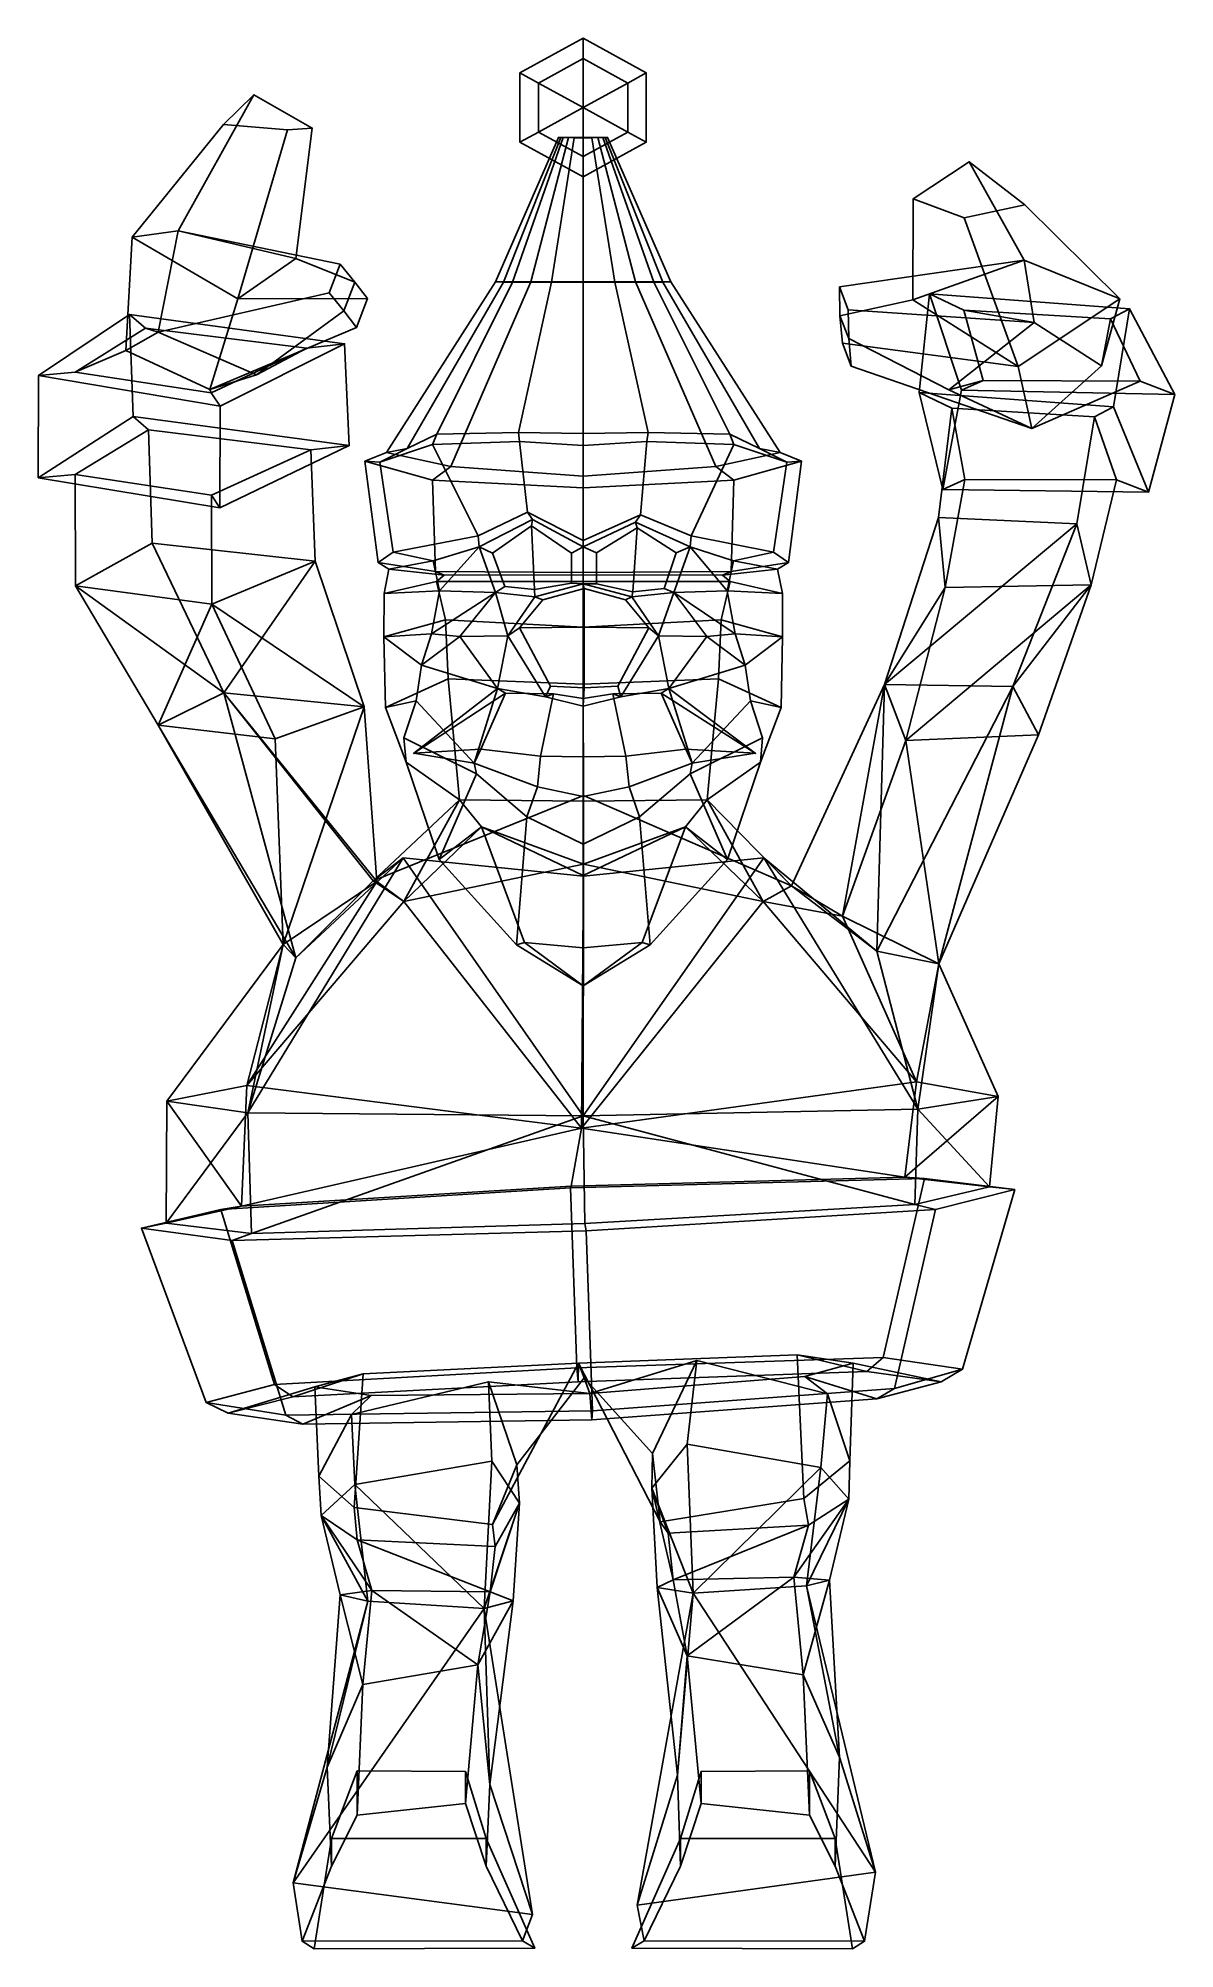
# Model space of a CAD drawing. Extents: x -168 to 178, y -153 to 429.
import ezdxf

# ---------------------------------------------------------------- set-up
doc = ezdxf.new("R2010")
doc.units = 0

msp = doc.modelspace()

# ---------------------------------------------------------------- linework, layer by layer
for p in [(-53.499561, 211.157654, 96.495125), (50.507008, 211.157654, 96.495125)]:
    msp.add_point(p)
for points in [[(-15.578745, 415.33429, 63.430351), (-1.969854, 422.798523, 63.430351), (-1.969851, 428.982117, 48.941158), (-21.21575, 418.426086, 48.941162)], [(-15.578739, 415.33429, 34.451965), (-21.21575, 418.426086, 48.941162), (-1.969851, 428.982117, 48.941158), (-1.969848, 422.798523, 34.451965)], [(11.639069, 415.33429, 63.430351), (17.276043, 418.426086, 48.941158), (-1.969851, 428.982117, 48.941158), (-1.969854, 422.798523, 63.430351)], [(11.639072, 415.33429, 34.451965), (-1.969848, 422.798523, 34.451965), (-1.969851, 428.982117, 48.941158), (17.276043, 418.426086, 48.941158)], [(-1.969855, 407.870056, 69.431976), (-1.969854, 422.798523, 63.430351), (-15.578745, 415.33429, 63.430351)], [(-1.969856, 407.870056, 28.450333), (-15.578739, 415.33429, 34.451965), (-1.969848, 422.798523, 34.451965)], [(-1.969856, 407.870056, 28.450333), (-1.969848, 422.798523, 34.451965), (11.639072, 415.33429, 34.451965)], [(-1.969855, 407.870056, 69.431976), (11.639069, 415.33429, 63.430351), (-1.969854, 422.798523, 63.430351)], [(-21.21575, 397.314026, 48.941162), (-15.578745, 400.405823, 63.430351), (-15.578745, 415.33429, 63.430351), (-21.21575, 418.426086, 48.941162)], [(-21.21575, 397.314026, 48.941162), (-21.21575, 418.426086, 48.941162), (-15.578739, 415.33429, 34.451965), (-15.578739, 400.405823, 34.451965)], [(-15.578745, 400.405823, 63.430351), (-1.969855, 407.870056, 69.431976), (-15.578745, 415.33429, 63.430351)], [(-15.578739, 400.405823, 34.451965), (-15.578739, 415.33429, 34.451965), (-1.969856, 407.870056, 28.450333)], [(11.639072, 400.405823, 34.451965), (-1.969856, 407.870056, 28.450333), (11.639072, 415.33429, 34.451965)], [(11.639069, 400.405823, 63.430351), (11.639069, 415.33429, 63.430351), (-1.969855, 407.870056, 69.431976)], [(17.276043, 397.314026, 48.941158), (17.276043, 418.426086, 48.941158), (11.639069, 415.33429, 63.430351), (11.639069, 400.405823, 63.430351)], [(17.276043, 397.314026, 48.941158), (11.639072, 400.405823, 34.451965), (11.639072, 415.33429, 34.451965), (17.276043, 418.426086, 48.941158)], [(-111.491356, 402.667847, 118.750343), (-102.270424, 411.775818, 108.780296), (-125.273926, 370.302307, 86.482643), (-139.373978, 368.408752, 109.798866)], [(-84.458282, 401.587585, 109.795151), (-89.520927, 361.825806, 91.493866), (-125.273926, 370.302307, 86.482643), (-102.270424, 411.775818, 108.780296)], [(-92.029945, 401.085022, 122.245285), (-84.458282, 401.587585, 109.795151), (-102.270424, 411.775818, 108.780296), (-111.491356, 402.667847, 118.750343)], [(-1.969854, 392.941589, 63.430351), (-1.969855, 407.870056, 69.431976), (-15.578745, 400.405823, 63.430351)], [(-1.969848, 392.941589, 34.451965), (-15.578739, 400.405823, 34.451965), (-1.969856, 407.870056, 28.450333)], [(-1.969848, 392.941589, 34.451965), (-1.969856, 407.870056, 28.450333), (11.639072, 400.405823, 34.451965)], [(-1.969854, 392.941589, 63.430351), (11.639069, 400.405823, 63.430351), (-1.969855, 407.870056, 69.431976)], [(-92.029945, 401.085022, 122.245285), (-111.491356, 402.667847, 118.750343), (-139.373978, 368.408752, 109.798866), (-107.145561, 349.617798, 111.236557)], [(-92.029945, 401.085022, 122.245285), (-107.145561, 349.617798, 111.236557), (-89.520927, 361.825806, 91.493866), (-84.458282, 401.587585, 109.795151)], [(-9.452437, 398.736633, 47.415455), (-6.451492, 398.755554, 43.899387), (-17.898188, 354.755554, 30.320601), (-28.615849, 354.736664, 41.662754)], [(-8.765778, 398.717346, 51.012367), (-9.452437, 398.736633, 47.415455), (-28.615849, 354.736664, 41.662754), (-26.163492, 354.717316, 53.265697)], [(-8.015762, 398.693298, 55.471481), (-8.765778, 398.717346, 51.012367), (-26.163492, 354.717316, 53.265697), (-23.484865, 354.693329, 67.64994)], [(-4.675262, 398.681702, 57.636448), (-8.015762, 398.693298, 55.471481), (-23.484865, 354.693329, 67.64994), (-11.554507, 354.681671, 74.633705)], [(-1.969851, 386.757996, 48.941158), (-1.969854, 392.941589, 63.430351), (-15.578745, 400.405823, 63.430351), (-21.21575, 397.314026, 48.941162)], [(-1.969851, 386.757996, 48.941158), (-21.21575, 397.314026, 48.941162), (-15.578739, 400.405823, 34.451965), (-1.969848, 392.941589, 34.451965)], [(-6.451492, 398.755554, 43.899387), (-1.97984, 398.768311, 41.530643), (-1.928, 354.768311, 22.679499), (-17.898188, 354.755554, 30.320601)], [(-1.97984, 398.674866, 58.899921), (-4.675262, 398.681702, 57.636448), (-11.554507, 354.681671, 74.633705), (-1.928, 354.674866, 78.709419)], [(2.491812, 398.755554, 43.899387), (14.042187, 354.755554, 30.320601), (-1.928, 354.768311, 22.679499), (-1.97984, 398.768311, 41.530643)], [(-1.97984, 398.674866, 58.899921), (-1.928, 354.674866, 78.709419), (7.698507, 354.681671, 74.633705), (0.715582, 398.681702, 57.636448)], [(-1.969851, 386.757996, 48.941158), (17.276043, 397.314026, 48.941158), (11.639069, 400.405823, 63.430351), (-1.969854, 392.941589, 63.430351)], [(-1.969851, 386.757996, 48.941158), (-1.969848, 392.941589, 34.451965), (11.639072, 400.405823, 34.451965), (17.276043, 397.314026, 48.941158)], [(0.715582, 398.681702, 57.636448), (7.698507, 354.681671, 74.633705), (19.628866, 354.693329, 67.64994), (4.056083, 398.693298, 55.471481)], [(5.49276, 398.736633, 47.415455), (24.759855, 354.736664, 41.662754), (14.042187, 354.755554, 30.320601), (2.491812, 398.755554, 43.899387)], [(4.056083, 398.693298, 55.471481), (19.628866, 354.693329, 67.64994), (22.307491, 354.717316, 53.265697), (4.806098, 398.717346, 51.012367)], [(4.806098, 398.717346, 51.012367), (22.307491, 354.717316, 53.265697), (24.759855, 354.736664, 41.662754), (5.49276, 398.736633, 47.415455)], [(98.651398, 380.07373, 128.616211), (115.638641, 391.358093, 123.87886), (132.407562, 361.404968, 65.971947), (98.476578, 349.248566, 85.040062)], [(114.179466, 374.267517, 138.263153), (132.598526, 378.234436, 125.448151), (115.638641, 391.358093, 123.87886), (98.651398, 380.07373, 128.616211)], [(132.598526, 378.234436, 125.448151), (161.530457, 349.586212, 83.578979), (132.407562, 361.404968, 65.971947), (115.638641, 391.358093, 123.87886)], [(114.179466, 374.267517, 138.263153), (98.651398, 380.07373, 128.616211), (98.476578, 349.248566, 85.040062), (130.605316, 328.996155, 91.524101)], [(114.179466, 374.267517, 138.263153), (130.605316, 328.996155, 91.524101), (161.530457, 349.586212, 83.578979), (132.598526, 378.234436, 125.448151)], [(-139.373978, 368.408752, 109.798866), (-125.273926, 370.302307, 86.482643), (-131.406921, 339.470306, 71.711639), (-141.280487, 333.810303, 93.222755)], [(-107.145561, 349.617798, 111.236557), (-139.373978, 368.408752, 109.798866), (-141.280487, 333.810303, 93.222755), (-115.69825, 321.986786, 101.041969)], [(-75.999092, 360.159576, 77.846832), (-79.307419, 351.367249, 74.300385), (-131.406921, 339.470306, 71.711639), (-125.273926, 370.302307, 86.482643)], [(-71.458702, 354.686981, 84.865219), (-75.999092, 360.159576, 77.846832), (-125.273926, 370.302307, 86.482643), (-89.520927, 361.825806, 91.493866)], [(-67.624817, 349.649933, 91.918022), (-71.458702, 354.686981, 84.865219), (-89.520927, 361.825806, 91.493866), (-107.145561, 349.617798, 111.236557)], [(76.195305, 353.200348, 75.930634), (132.407562, 361.404968, 65.971947), (135.474258, 342.349854, 39.872833), (78.783424, 346.250305, 65.744858)], [(76.269775, 344.424469, 83.07933), (98.476578, 349.248566, 85.040062), (132.407562, 361.404968, 65.971947), (76.195305, 353.200348, 75.930634)], [(161.530457, 349.586212, 83.578979), (155.981079, 329.151825, 56.103561), (135.474258, 342.349854, 39.872833), (132.407562, 361.404968, 65.971947)], [(-71.458702, 354.686981, 84.865219), (-74.863876, 345.91629, 81.35614), (-79.307419, 351.367249, 74.300385), (-75.999092, 360.159576, 77.846832)], [(-74.863876, 345.91629, 81.35614), (-101.411804, 326.470825, 78.464775), (-131.406921, 339.470306, 71.711639), (-79.307419, 351.367249, 74.300385)], [(-67.624817, 349.649933, 91.918022), (-107.145561, 349.617798, 111.236557), (-115.69825, 321.986786, 101.041969), (-70.951744, 340.833801, 88.364616)], [(-67.624817, 349.649933, 91.918022), (-70.951744, 340.833801, 88.364616), (-74.863876, 345.91629, 81.35614), (-71.458702, 354.686981, 84.865219)], [(-42.271126, 298.494843, 16.319864), (-61.859039, 302.743286, 37.509758), (-28.615849, 354.736664, 41.662754), (-17.898188, 354.755554, 30.320601)], [(-61.859039, 302.743286, 37.509758), (-55.5891, 304.043335, 60.679428), (-26.163492, 354.717316, 53.265697), (-28.615849, 354.736664, 41.662754)], [(-55.5891, 304.043335, 60.679428), (-46.548569, 308.323151, 88.605896), (-23.484865, 354.693329, 67.64994), (-26.163492, 354.717316, 53.265697)], [(-46.548569, 308.323151, 88.605896), (-21.688263, 308.83905, 101.565422), (-11.554507, 354.681671, 74.633705), (-23.484865, 354.693329, 67.64994)], [(-1.9, 295.600098, -2.974264), (-42.271126, 298.494843, 16.319864), (-17.898188, 354.755554, 30.320601), (-1.928, 354.768311, 22.679499)], [(-1.9, 308.521667, 108.993706), (-1.928, 354.674866, 78.709419), (-11.554507, 354.681671, 74.633705), (-21.688263, 308.83905, 101.565422)], [(-1.9, 295.600098, -2.974264), (-1.928, 354.768311, 22.679499), (14.042187, 354.755554, 30.320601), (38.471123, 298.494843, 16.319864)], [(-1.9, 308.521667, 108.993706), (17.88826, 308.83905, 101.565422), (7.698507, 354.681671, 74.633705), (-1.928, 354.674866, 78.709419)], [(42.748573, 308.323151, 88.605896), (19.628866, 354.693329, 67.64994), (7.698507, 354.681671, 74.633705), (17.88826, 308.83905, 101.565422)], [(38.471123, 298.494843, 16.319864), (14.042187, 354.755554, 30.320601), (24.759855, 354.736664, 41.662754), (58.059044, 302.743286, 37.509758)], [(51.789104, 304.043335, 60.679428), (22.307491, 354.717316, 53.265697), (19.628866, 354.693329, 67.64994), (42.748573, 308.323151, 88.605896)], [(58.059044, 302.743286, 37.509758), (24.759855, 354.736664, 41.662754), (22.307491, 354.717316, 53.265697), (51.789104, 304.043335, 60.679428)], [(76.269775, 344.424469, 83.07933), (76.195305, 353.200348, 75.930634), (78.783424, 346.250305, 65.744858), (78.980278, 337.483032, 72.897331)], [(77.058235, 336.093506, 90.138863), (130.605316, 328.996155, 91.524101), (98.476578, 349.248566, 85.040062), (76.269775, 344.424469, 83.07933)], [(107.610077, 291.541595, 75.212578), (113.313049, 321.747131, 87.556168), (103.614273, 351.071259, 21.438517), (100.475769, 321.032684, 9.72112)], [(164.546463, 346.52124, 9.996733), (159.680573, 316.72049, -3.61406), (100.475769, 321.032684, 9.72112), (103.614273, 351.071259, 21.438517)], [(113.313049, 321.747131, 87.556168), (119.912201, 324.723053, 78.064262), (114.032021, 346.165131, 28.697435), (103.614273, 351.071259, 21.438517)], [(164.546463, 346.52124, 9.996733), (103.614273, 351.071259, 21.438517), (114.032021, 346.165131, 28.697435), (158.725388, 343.491333, 19.307114)], [(130.605316, 328.996155, 91.524101), (134.770996, 310.053497, 65.514252), (155.981079, 329.151825, 56.103561), (161.530457, 349.586212, 83.578979)], [(-167.86171, 326.24173, 93.717888), (-140.144211, 344.856903, 41.281597), (-139.03624, 313.740509, 32.337051), (-167.96376, 295.077484, 82.502007)], [(-167.86171, 326.24173, 93.717888), (-156.752579, 327.289124, 91.42907), (-135.309906, 340.627258, 53.282898), (-140.144211, 344.856903, 41.281597)], [(-73.195038, 304.885345, 60.555439), (-139.03624, 313.740509, 32.337051), (-140.144211, 344.856903, 41.281597), (-74.616478, 335.891876, 72.12413)], [(-74.616478, 335.891876, 72.12413), (-140.144211, 344.856903, 41.281597), (-135.309906, 340.627258, 53.282898), (-86.112259, 334.599854, 75.070168)], [(-70.951744, 340.833801, 88.364616), (-115.69825, 321.986786, 101.041969), (-101.411804, 326.470825, 78.464775), (-74.863876, 345.91629, 81.35614)], [(77.058235, 336.093506, 90.138863), (76.269775, 344.424469, 83.07933), (78.980278, 337.483032, 72.897331), (79.665192, 329.123871, 79.923584)], [(78.980278, 337.483032, 72.897331), (78.783424, 346.250305, 65.744858), (135.474258, 342.349854, 39.872833), (109.421295, 321.850159, 48.872601)], [(109.421295, 321.850159, 48.872601), (135.474258, 342.349854, 39.872833), (114.032021, 346.165131, 28.697435), (119.912201, 324.723053, 78.064262)], [(155.981079, 329.151825, 56.103561), (158.725388, 343.491333, 19.307114), (114.032021, 346.165131, 28.697435), (135.474258, 342.349854, 39.872833)], [(134.770996, 310.053497, 65.514252), (167.738373, 324.508453, 62.014053), (158.725388, 343.491333, 19.307114), (155.981079, 329.151825, 56.103561)], [(178.307419, 320.439697, 67.273956), (164.546463, 346.52124, 9.996733), (158.725388, 343.491333, 19.307114), (167.738373, 324.508453, 62.014053)], [(170.290405, 290.676025, 52.52586), (159.680573, 316.72049, -3.61406), (164.546463, 346.52124, 9.996733), (178.307419, 320.439697, 67.273956)], [(-141.280487, 333.810303, 93.222755), (-131.406921, 339.470306, 71.711639), (-135.309906, 340.627258, 53.282898), (-156.752579, 327.289124, 91.42907)], [(-101.411804, 326.470825, 78.464775), (-86.112259, 334.599854, 75.070168), (-135.309906, 340.627258, 53.282898), (-131.406921, 339.470306, 71.711639)], [(-115.69825, 321.986786, 101.041969), (-141.280487, 333.810303, 93.222755), (-156.752579, 327.289124, 91.42907), (-115.278221, 320.96933, 113.910278)], [(-115.69825, 321.986786, 101.041969), (-115.278221, 320.96933, 113.910278), (-86.112259, 334.599854, 75.070168), (-101.411804, 326.470825, 78.464775)], [(-112.548035, 316.885437, 125.390434), (-74.616478, 335.891876, 72.12413), (-86.112259, 334.599854, 75.070168), (-115.278221, 320.96933, 113.910278)], [(-112.674019, 285.970398, 110.833626), (-73.195038, 304.885345, 60.555439), (-74.616478, 335.891876, 72.12413), (-112.548035, 316.885437, 125.390434)], [(77.058235, 336.093506, 90.138863), (79.665192, 329.123871, 79.923584), (134.770996, 310.053497, 65.514252), (130.605316, 328.996155, 91.524101)], [(79.665192, 329.123871, 79.923584), (78.980278, 337.483032, 72.897331), (109.421295, 321.850159, 48.872601), (134.770996, 310.053497, 65.514252)], [(-112.674019, 285.970398, 110.833626), (-112.548035, 316.885437, 125.390434), (-167.86171, 326.24173, 93.717888), (-167.96376, 295.077484, 82.502007)], [(-112.548035, 316.885437, 125.390434), (-115.278221, 320.96933, 113.910278), (-156.752579, 327.289124, 91.42907), (-167.86171, 326.24173, 93.717888)], [(107.610077, 291.541595, 75.212578), (100.475769, 321.032684, 9.72112), (110.375748, 316.329193, 16.714695), (114.35836, 294.556488, 65.571754)], [(159.680573, 316.72049, -3.61406), (153.805695, 313.631409, 5.854605), (110.375748, 316.329193, 16.714695), (100.475769, 321.032684, 9.72112)], [(170.290405, 290.676025, 52.52586), (178.307419, 320.439697, 67.273956), (113.313049, 321.747131, 87.556168), (107.610077, 291.541595, 75.212578)], [(134.770996, 310.053497, 65.514252), (109.421295, 321.850159, 48.872601), (119.912201, 324.723053, 78.064262), (167.738373, 324.508453, 62.014053)], [(178.307419, 320.439697, 67.273956), (167.738373, 324.508453, 62.014053), (119.912201, 324.723053, 78.064262), (113.313049, 321.747131, 87.556168)], [(106.290604, 282.99292, 3.326165), (108.301476, 261.657318, 51.947666), (114.35836, 294.556488, 65.571754), (110.375748, 316.329193, 16.714695)], [(153.805695, 313.631409, 5.854605), (148.440399, 281.06665, -8.816448), (106.290604, 282.99292, 3.326165), (110.375748, 316.329193, 16.714695)], [(170.290405, 290.676025, 52.52586), (160.497543, 294.43927, 47.667805), (153.805695, 313.631409, 5.854605), (159.680573, 316.72049, -3.61406)], [(-167.96376, 295.077484, 82.502007), (-139.03624, 313.740509, 32.337051), (-134.343597, 309.71167, 43.773411), (-156.677322, 296.127472, 80.215904)], [(-156.677322, 296.127472, 80.215904), (-134.343597, 309.71167, 43.773411), (-133.263962, 275.169098, 33.148365), (-156.59523, 262.143097, 67.987061)], [(-73.195038, 304.885345, 60.555439), (-84.882843, 303.557648, 63.589718), (-134.343597, 309.71167, 43.773411), (-139.03624, 313.740509, 32.337051)], [(-133.263962, 275.169098, 33.148365), (-134.343597, 309.71167, 43.773411), (-84.882843, 303.557648, 63.589718), (-83.542046, 269.703522, 51.069386)], [(-21.299599, 306.162659, 106.255333), (-21.688263, 308.83905, 101.565422), (-46.548569, 308.323151, 88.605896), (-47.79092, 305.252289, 92.966484)], [(-1.9, 304.884338, 112.282356), (-1.9, 308.521667, 108.993706), (-21.688263, 308.83905, 101.565422), (-21.299599, 306.162659, 106.255333)], [(-1.9, 304.884338, 112.282356), (17.499596, 306.162659, 106.255333), (17.88826, 308.83905, 101.565422), (-1.9, 308.521667, 108.993706)], [(17.499596, 306.162659, 106.255333), (43.990925, 305.252289, 92.966484), (42.748573, 308.323151, 88.605896), (17.88826, 308.83905, 101.565422)], [(152.80928, 262.512115, 32.435074), (148.440399, 281.06665, -8.816448), (153.805695, 313.631409, 5.854605), (160.497543, 294.43927, 47.667805)], [(-112.674019, 285.970398, 110.833626), (-115.187622, 289.752869, 100.201706), (-84.882843, 303.557648, 63.589718), (-73.195038, 304.885345, 60.555439)], [(-83.542046, 269.703522, 51.069386), (-84.882843, 303.557648, 63.589718), (-115.187622, 289.752869, 100.201706), (-115.091454, 256.607574, 85.646065)], [(-63.887779, 299.879547, 61.73048), (-55.5891, 304.043335, 60.679428), (-61.859039, 302.743286, 37.509758), (-68.413467, 300.124969, 35.851646)], [(-68.413467, 300.124969, 35.851646), (-61.859039, 302.743286, 37.509758), (-42.271126, 298.494843, 16.319864), (-47.799843, 294.359894, 12.511164)], [(-47.79092, 305.252289, 92.966484), (-46.548569, 308.323151, 88.605896), (-55.5891, 304.043335, 60.679428), (-63.887779, 299.879547, 61.73048)], [(-33.883507, 277.354218, 96.802116), (-47.79092, 305.252289, 92.966484), (-63.887779, 299.879547, 61.73048), (-59.840714, 272.424896, 77.739914)], [(-18.942772, 284.599915, 108.592934), (-21.299599, 306.162659, 106.255333), (-47.79092, 305.252289, 92.966484), (-33.883507, 277.354218, 96.802116)], [(-1.9, 275.934509, 112.074959), (-1.9, 304.884338, 112.282356), (-21.299599, 306.162659, 106.255333), (-18.942772, 284.599915, 108.592934)], [(-1.9, 275.934509, 112.074959), (15.546495, 283.79248, 108.592934), (17.499596, 306.162659, 106.255333), (-1.9, 304.884338, 112.282356)], [(15.546495, 283.79248, 108.592934), (30.955547, 277.354218, 96.802124), (43.990925, 305.252289, 92.966484), (17.499596, 306.162659, 106.255333)], [(30.955547, 277.354218, 96.802124), (56.040722, 272.424896, 77.739914), (60.08778, 299.879547, 61.73048), (43.990925, 305.252289, 92.966484)], [(64.613472, 300.124969, 35.851646), (43.999844, 294.359894, 12.511164), (38.471123, 298.494843, 16.319864), (58.059044, 302.743286, 37.509758)], [(43.990925, 305.252289, 92.966484), (60.08778, 299.879547, 61.73048), (51.789104, 304.043335, 60.679428), (42.748573, 308.323151, 88.605896)], [(60.08778, 299.879547, 61.73048), (64.613472, 300.124969, 35.851646), (58.059044, 302.743286, 37.509758), (51.789104, 304.043335, 60.679428)], [(-59.840714, 272.424896, 77.739914), (-63.887779, 299.879547, 61.73048), (-68.413467, 300.124969, 35.851646), (-64.414131, 269.261108, 40.018829)], [(-64.414131, 269.261108, 40.018829), (-68.413467, 300.124969, 35.851646), (-47.799843, 294.359894, 12.511164), (-46.904514, 266.522766, 13.866787)], [(-47.799843, 294.359894, 12.511164), (-42.271126, 298.494843, 16.319864), (-1.9, 295.600098, -2.974264), (-1.9, 291.984406, -7.526243)], [(43.999844, 294.359894, 12.511164), (-1.9, 291.984406, -7.526243), (-1.9, 295.600098, -2.974264), (38.471123, 298.494843, 16.319864)], [(60.614136, 269.261108, 40.018829), (43.104519, 266.522766, 13.866787), (43.999844, 294.359894, 12.511164), (64.613472, 300.124969, 35.851646)], [(56.040722, 272.424896, 77.739914), (60.614136, 269.261108, 40.018829), (64.613472, 300.124969, 35.851646), (60.08778, 299.879547, 61.73048)], [(-112.674019, 285.970398, 110.833626), (-167.96376, 295.077484, 82.502007), (-156.677322, 296.127472, 80.215904), (-115.187622, 289.752869, 100.201706)], [(-115.091454, 256.607574, 85.646065), (-115.187622, 289.752869, 100.201706), (-156.677322, 296.127472, 80.215904), (-156.59523, 262.143097, 67.987061)], [(-46.904514, 266.522766, 13.866787), (-47.799843, 294.359894, 12.511164), (-1.9, 291.984406, -7.526243), (-1.9, 266.236572, -5.901319)], [(43.104519, 266.522766, 13.866787), (-1.9, 266.236572, -5.901319), (-1.9, 291.984406, -7.526243), (43.999844, 294.359894, 12.511164)], [(170.290405, 290.676025, 52.52586), (107.610077, 291.541595, 75.212578), (114.35836, 294.556488, 65.571754), (160.497543, 294.43927, 47.667805)], [(108.301476, 261.657318, 51.947666), (152.80928, 262.512115, 32.435074), (160.497543, 294.43927, 47.667805), (114.35836, 294.556488, 65.571754)], [(-18.942772, 284.599915, 108.592934), (-33.883507, 277.354218, 96.802116), (-33.590797, 274.057281, 94.976685), (-17.374081, 282.385376, 107.094673)], [(-17.632929, 280.490173, 104.469688), (-17.374081, 282.385376, 107.094673), (-33.590797, 274.057281, 94.976685), (-29.570061, 272.12146, 94.654114)], [(-16.733572, 260.99707, 102.64016), (-17.632929, 280.490173, 104.469688), (-29.570061, 272.12146, 94.654114), (-25.823059, 261.93161, 97.547935)], [(-1.9, 275.934509, 112.074959), (-18.942772, 284.599915, 108.592934), (-17.374081, 282.385376, 107.094673), (-1.9, 274.052887, 109.102097)], [(-17.632929, 280.490173, 104.469688), (-5.485055, 272.118286, 106.095718), (-1.9, 274.052887, 109.102097), (-17.374081, 282.385376, 107.094673)], [(-5.485055, 272.118286, 106.095718), (-17.632929, 280.490173, 104.469688), (-16.733572, 260.99707, 102.64016), (-5.485055, 263.001007, 106.939919)], [(-1.9, 275.934509, 112.074959), (-1.9, 274.052887, 109.102097), (13.977801, 281.577942, 107.094673), (15.546495, 283.79248, 108.592934)], [(14.484674, 279.795013, 104.268639), (13.977801, 281.577942, 107.094673), (-1.9, 274.052887, 109.102097), (2.138192, 272.237549, 106.276031)], [(2.138192, 272.237549, 106.276031), (2.138192, 262.732941, 107.318275), (13.16766, 260.384674, 102.009949), (14.484674, 279.795013, 104.268639)], [(13.16766, 260.384674, 102.009949), (22.729984, 261.380737, 95.723228), (26.404018, 272.240967, 92.15062), (14.484674, 279.795013, 104.268639)], [(15.546495, 283.79248, 108.592934), (13.977801, 281.577942, 107.094673), (30.662834, 274.057281, 94.976685), (30.955547, 277.354218, 96.802124)], [(14.484674, 279.795013, 104.268639), (26.404018, 272.240967, 92.15062), (30.662834, 274.057281, 94.976685), (13.977801, 281.577942, 107.094673)], [(108.301476, 261.657318, 51.947666), (106.290604, 282.99292, 3.326165), (89.818405, 232.086487, 2.091113)], [(148.440399, 281.06665, -8.816448), (89.818405, 232.086487, 2.091113), (106.290604, 282.99292, 3.326165)], [(148.440399, 281.06665, -8.816448), (128.938568, 231.465424, -7.041982), (89.818405, 232.086487, 2.091113)], [(152.80928, 262.512115, 32.435074), (128.938568, 231.465424, -7.041982), (148.440399, 281.06665, -8.816448)], [(-156.59523, 262.143097, 67.987061), (-133.263962, 275.169098, 33.148365), (-111.374847, 229.531555, 14.069042)], [(-83.542046, 269.703522, 51.069386), (-111.374847, 229.531555, 14.069042), (-133.263962, 275.169098, 33.148365)], [(-47.675175, 269.769012, 78.249641), (-33.590797, 274.057281, 94.976685), (-33.883507, 277.354218, 96.802116), (-59.840714, 272.424896, 77.739914)], [(-45.702423, 260.65152, 78.655991), (-33.590797, 274.057281, 94.976685), (-47.675175, 269.769012, 78.249641)], [(-28.66053, 260.090912, 98.549278), (-33.590797, 274.057281, 94.976685), (-45.702423, 260.65152, 78.655991)], [(-25.823059, 261.93161, 97.547935), (-29.570061, 272.12146, 94.654114), (-33.590797, 274.057281, 94.976685), (-28.66053, 260.090912, 98.549278)], [(-5.485055, 263.001007, 106.939919), (-1.9, 262.753601, 110.144325), (-1.9, 274.052887, 109.102097), (-5.485055, 272.118286, 106.095718)], [(2.138192, 262.732941, 107.318275), (2.138192, 272.237549, 106.276031), (-1.9, 274.052887, 109.102097), (-1.9, 262.753601, 110.144325)], [(22.729984, 261.380737, 95.723228), (25.732569, 260.090912, 98.549278), (30.662834, 274.057281, 94.976685), (26.404018, 272.240967, 92.15062)], [(25.732569, 260.090912, 98.549278), (41.90242, 260.65155, 78.655991), (30.662834, 274.057281, 94.976685)], [(43.875175, 269.769012, 78.249641), (56.040722, 272.424896, 77.739914), (30.955547, 277.354218, 96.802124), (30.662834, 274.057281, 94.976685)], [(41.90242, 260.65155, 78.655991), (43.875175, 269.769012, 78.249641), (30.662834, 274.057281, 94.976685)], [(-115.091454, 256.607574, 85.646065), (-68.614761, 225.287598, 34.869152), (-83.542046, 269.703522, 51.069386)], [(-83.542046, 269.703522, 51.069386), (-68.614761, 225.287598, 34.869152), (-111.374847, 229.531555, 14.069042)], [(-59.840714, 272.424896, 77.739914), (-64.414131, 269.261108, 40.018829), (-61.108589, 267.247375, 41.26128), (-47.675175, 269.769012, 78.249641)], [(-64.414131, 269.261108, 40.018829), (-46.904514, 266.522766, 13.866787), (-44.318386, 265.410278, 14.896184), (-61.108589, 267.247375, 41.26128)], [(-47.675175, 269.769012, 78.249641), (-61.108589, 267.247375, 41.26128), (-62.612999, 259.835388, 42.462151), (-45.702423, 260.65152, 78.655991)], [(60.614136, 269.261108, 40.018829), (57.308598, 267.247375, 41.26128), (40.518391, 265.410309, 14.896184), (43.104519, 266.522766, 13.866787)], [(43.875175, 269.769012, 78.249641), (41.90242, 260.65155, 78.655991), (58.813, 259.835419, 42.462151), (57.308598, 267.247375, 41.26128)], [(56.040722, 272.424896, 77.739914), (43.875175, 269.769012, 78.249641), (57.308598, 267.247375, 41.26128), (60.614136, 269.261108, 40.018829)], [(-156.59523, 262.143097, 67.987061), (-111.374847, 229.531555, 14.069042), (-131.385132, 219.736633, 47.327118)], [(-115.091454, 256.607574, 85.646065), (-156.59523, 262.143097, 67.987061), (-131.385132, 219.736633, 47.327118)], [(-62.634781, 246.641479, 44.641083), (-62.612999, 259.835388, 42.462151), (-46.630749, 263.514771, 12.67251), (-43.885971, 251.817719, 11.188781)], [(-62.612999, 259.835388, 42.462151), (-61.108589, 267.247375, 41.26128), (-44.318386, 265.410278, 14.896184), (-46.630749, 263.514771, 12.67251)], [(-46.904514, 266.522766, 13.866787), (-1.9, 266.236572, -5.901319), (-1.9, 265.483124, -2.27502), (-44.318386, 265.410278, 14.896184)], [(-46.630749, 263.514771, 12.67251), (-44.318386, 265.410278, 14.896184), (-1.9, 265.483124, -2.27502), (-1.9, 263.440613, -2.405132)], [(-43.885971, 251.817719, 11.188781), (-46.630749, 263.514771, 12.67251), (-1.9, 263.440613, -2.405132), (-1.9, 249.564392, -0.945824)], [(-16.733572, 260.99707, 102.64016), (-25.823059, 261.93161, 97.547935), (-28.66053, 260.090912, 98.549278), (-16.70068, 258.810028, 104.835991)], [(-16.733572, 260.99707, 102.64016), (-16.70068, 258.810028, 104.835991), (-1.9, 262.753601, 110.144325), (-5.485055, 263.001007, 106.939919)], [(-1.641618, 261.367249, 124.536148), (-1.9, 262.753601, 110.144325), (-16.70068, 258.810028, 104.835991), (-14.264492, 257.932983, 121.01963)], [(43.104519, 266.522766, 13.866787), (40.518391, 265.410309, 14.896184), (-1.9, 265.483124, -2.27502), (-1.9, 266.236572, -5.901319)], [(42.830746, 263.514801, 12.67251), (-1.9, 263.440613, -2.405132), (-1.9, 265.483124, -2.27502), (40.518391, 265.410309, 14.896184)], [(40.085972, 251.817719, 11.188781), (-1.9, 249.564392, -0.945824), (-1.9, 263.440613, -2.405132), (42.830746, 263.514801, 12.67251)], [(-1.641618, 261.367249, 124.536148), (10.981255, 257.932983, 121.01963), (12.900679, 258.810028, 104.835991), (-1.9, 262.753601, 110.144325)], [(13.16766, 260.384674, 102.009949), (2.138192, 262.732941, 107.318275), (-1.9, 262.753601, 110.144325), (12.900679, 258.810028, 104.835991)], [(58.834785, 246.641479, 44.641083), (40.085972, 251.817719, 11.188781), (42.830746, 263.514801, 12.67251), (58.813, 259.835419, 42.462151)], [(58.813, 259.835419, 42.462151), (42.830746, 263.514801, 12.67251), (40.518391, 265.410309, 14.896184), (57.308598, 267.247375, 41.26128)], [(152.80928, 262.512115, 32.435074), (96.380409, 215.08783, 46.451057), (136.757675, 216.823639, 30.56819)], [(152.80928, 262.512115, 32.435074), (108.301476, 261.657318, 51.947666), (96.380409, 215.08783, 46.451057)], [(152.80928, 262.512115, 32.435074), (136.757675, 216.823639, 30.56819), (128.938568, 231.465424, -7.041982)], [(-115.091454, 256.607574, 85.646065), (-131.385132, 219.736633, 47.327118), (-95.755959, 215.543823, 67.054535)], [(-115.091454, 256.607574, 85.646065), (-95.755959, 215.543823, 67.054535), (-68.614761, 225.287598, 34.869152)], [(-45.702423, 260.65152, 78.655991), (-62.612999, 259.835388, 42.462151), (-62.634781, 246.641479, 44.641083), (-48.144192, 247.552368, 78.504814)], [(-48.144192, 247.552368, 78.504814), (-28.66053, 260.090912, 98.549278), (-45.702423, 260.65152, 78.655991)], [(-39.490215, 246.735657, 101.72583), (-28.66053, 260.090912, 98.549278), (-48.144192, 247.552368, 78.504814)], [(-39.490215, 246.735657, 101.72583), (-24.858456, 246.888977, 104.760262), (-28.66053, 260.090912, 98.549278)], [(-24.858456, 246.888977, 104.760262), (-16.70068, 258.810028, 104.835991), (-28.66053, 260.090912, 98.549278)], [(-21.34082, 249.368652, 122.216965), (-14.264492, 257.932983, 121.01963), (-16.70068, 258.810028, 104.835991), (-24.858456, 246.888977, 104.760262)], [(-1.641618, 249.550354, 128.666168), (-1.641618, 261.367249, 124.536148), (-14.264492, 257.932983, 121.01963), (-21.34082, 249.368652, 122.216965)], [(-1.641618, 249.550354, 128.666168), (18.057583, 249.368652, 122.216965), (10.981255, 257.932983, 121.01963), (-1.641618, 261.367249, 124.536148)], [(18.057583, 249.368652, 122.216965), (21.058456, 246.888977, 104.760262), (12.900679, 258.810028, 104.835991), (10.981255, 257.932983, 121.01963)], [(13.16766, 260.384674, 102.009949), (12.900679, 258.810028, 104.835991), (25.732569, 260.090912, 98.549278), (22.729984, 261.380737, 95.723228)], [(21.058456, 246.888977, 104.760262), (25.732569, 260.090912, 98.549278), (12.900679, 258.810028, 104.835991)], [(35.690216, 246.735657, 101.72583), (25.732569, 260.090912, 98.549278), (21.058456, 246.888977, 104.760262)], [(44.344196, 247.552368, 78.504814), (41.90242, 260.65155, 78.655991), (25.732569, 260.090912, 98.549278)], [(35.690216, 246.735657, 101.72583), (44.344196, 247.552368, 78.504814), (25.732569, 260.090912, 98.549278)], [(41.90242, 260.65155, 78.655991), (44.344196, 247.552368, 78.504814), (58.834785, 246.641479, 44.641083), (58.813, 259.835419, 42.462151)], [(108.301476, 261.657318, 51.947666), (89.818405, 232.086487, 2.091113), (96.380409, 215.08783, 46.451057)], [(-62.198425, 225.087219, 46.003769), (-62.634781, 246.641479, 44.641083), (-43.885971, 251.817719, 11.188781), (-43.093254, 233.830048, 14.099627)], [(-43.093254, 233.830048, 14.099627), (-43.885971, 251.817719, 11.188781), (-1.9, 249.564392, -0.945824), (-1.9, 232.204346, 3.485335)], [(39.293255, 233.830048, 14.099627), (-1.9, 232.204346, 3.485335), (-1.9, 249.564392, -0.945824), (40.085972, 251.817719, 11.188781)], [(58.398434, 225.087219, 46.003769), (39.293255, 233.830048, 14.099627), (40.085972, 251.817719, 11.188781), (58.834785, 246.641479, 44.641083)], [(-48.144192, 247.552368, 78.504814), (-62.634781, 246.641479, 44.641083), (-51.210266, 238.028992, 77.948036)], [(-52.81601, 227.099121, 78.12674), (-51.210266, 238.028992, 77.948036), (-62.634781, 246.641479, 44.641083), (-62.198425, 225.087219, 46.003769)], [(-51.210266, 238.028992, 77.948036), (-39.490215, 246.735657, 101.72583), (-48.144192, 247.552368, 78.504814)], [(-27.993595, 230.922302, 98.608398), (-39.490215, 246.735657, 101.72583), (-51.210266, 238.028992, 77.948036)], [(-27.993595, 230.922302, 98.608398), (-24.858456, 246.888977, 104.760262), (-39.490215, 246.735657, 101.72583)], [(-13.366461, 228.301941, 104.511536), (-24.858456, 246.888977, 104.760262), (-27.993595, 230.922302, 98.608398)], [(-11.916492, 231.620667, 117.381271), (-21.34082, 249.368652, 122.216965), (-24.858456, 246.888977, 104.760262), (-13.366461, 228.301941, 104.511536)], [(-1.641618, 231.099182, 122.611298), (-1.641618, 249.550354, 128.666168), (-21.34082, 249.368652, 122.216965), (-11.916492, 231.620667, 117.381271)], [(-1.641618, 231.099182, 122.611298), (8.633257, 231.620667, 117.381271), (18.057583, 249.368652, 122.216965), (-1.641618, 249.550354, 128.666168)], [(8.633257, 231.620667, 117.381271), (9.566461, 228.301941, 104.511536), (21.058456, 246.888977, 104.760262), (18.057583, 249.368652, 122.216965)], [(9.566461, 228.301941, 104.511536), (24.193596, 230.922302, 98.608398), (21.058456, 246.888977, 104.760262)], [(24.193596, 230.922302, 98.608398), (35.690216, 246.735657, 101.72583), (21.058456, 246.888977, 104.760262)], [(24.193596, 230.922302, 98.608398), (47.410271, 238.028992, 77.948036), (35.690216, 246.735657, 101.72583)], [(47.410271, 238.028992, 77.948036), (44.344196, 247.552368, 78.504814), (35.690216, 246.735657, 101.72583)], [(44.344196, 247.552368, 78.504814), (47.410271, 238.028992, 77.948036), (58.834785, 246.641479, 44.641083)], [(49.016014, 227.099121, 78.12674), (58.398434, 225.087219, 46.003769), (58.834785, 246.641479, 44.641083), (47.410271, 238.028992, 77.948036)], [(-55.869884, 208.475555, 50.112881), (-62.198425, 225.087219, 46.003769), (-43.093254, 233.830048, 14.099627), (-39.614113, 196.97403, 31.855993)], [(-52.81601, 227.099121, 78.12674), (-35.101604, 208.096344, 104.917747), (-27.993595, 230.922302, 98.608398), (-51.210266, 238.028992, 77.948036)], [(-39.614113, 196.97403, 31.855993), (-43.093254, 233.830048, 14.099627), (-1.9, 232.204346, 3.485335), (-1.878063, 196.566772, 8.88728)], [(35.869949, 196.97403, 31.855993), (-1.878063, 196.566772, 8.88728), (-1.9, 232.204346, 3.485335), (39.293255, 233.830048, 14.099627)], [(49.016014, 227.099121, 78.12674), (47.410271, 238.028992, 77.948036), (24.193596, 230.922302, 98.608398), (31.301603, 208.096344, 104.917747)], [(52.069885, 208.475555, 50.112881), (35.869949, 196.97403, 31.855993), (39.293255, 233.830048, 14.099627), (58.398434, 225.087219, 46.003769)], [(-89.425575, 148.891846, -15.634571), (-131.385132, 219.736633, 47.327118), (-111.374847, 229.531555, 14.069042)], [(-64.799683, 172.119629, 35.352913), (-65.880882, 172.325073, -1.146158), (-111.374847, 229.531555, 14.069042)], [(-64.799683, 172.119629, 35.352913), (-111.374847, 229.531555, 14.069042), (-68.614761, 225.287598, 34.869152)], [(-89.425575, 148.891846, -15.634571), (-111.374847, 229.531555, 14.069042), (-65.880882, 172.325073, -1.146158)], [(-55.869884, 208.475555, 50.112881), (-56.539234, 215.841034, 81.29702), (-52.81601, 227.099121, 78.12674), (-62.198425, 225.087219, 46.003769)], [(-52.81601, 227.099121, 78.12674), (-56.539234, 215.841034, 81.29702), (-34.418434, 204.874603, 95.906563), (-35.101604, 208.096344, 104.917747)], [(-25.627405, 229.501648, 112.608627), (-27.993595, 230.922302, 98.608398), (-53.499561, 211.157654, 96.495125)], [(-53.499561, 211.157654, 96.495125), (-27.993595, 230.922302, 98.608398), (-35.101604, 208.096344, 104.917747)], [(-33.104607, 212.452942, 115.00264), (-25.627405, 229.501648, 112.608627), (-53.499561, 211.157654, 96.495125)], [(-10.930035, 229.23938, 112.725739), (-25.627405, 229.501648, 112.608627), (-33.104607, 212.452942, 115.00264), (-14.890987, 210.261627, 123.670204)], [(-25.627405, 229.501648, 112.608627), (-10.930035, 229.23938, 112.725739), (-13.366461, 228.301941, 104.511536), (-27.993595, 230.922302, 98.608398)], [(-14.890987, 210.261627, 123.670204), (-1.9, 210.058167, 124.353912), (-1.9, 227.825378, 115.474304), (-10.930035, 229.23938, 112.725739)], [(-1.641618, 231.099182, 122.611298), (-11.916492, 231.620667, 117.381271), (-13.366461, 228.301941, 104.511536), (-1.9, 225.514587, 110.43103)], [(-1.9, 227.825378, 115.474304), (-1.9, 225.514587, 110.43103), (-13.366461, 228.301941, 104.511536), (-10.930035, 229.23938, 112.725739)], [(-1.641618, 231.099182, 122.611298), (-1.9, 225.514587, 110.43103), (9.566461, 228.301941, 104.511536), (8.633257, 231.620667, 117.381271)], [(11.090986, 210.261627, 123.670204), (7.130035, 229.23938, 112.725739), (-1.9, 227.825378, 115.474304), (-1.9, 210.058167, 124.353912)], [(-1.9, 227.825378, 115.474304), (7.130035, 229.23938, 112.725739), (9.566461, 228.301941, 104.511536), (-1.9, 225.514587, 110.43103)], [(21.827406, 229.501648, 112.608627), (24.193596, 230.922302, 98.608398), (9.566461, 228.301941, 104.511536), (7.130035, 229.23938, 112.725739)], [(7.130035, 229.23938, 112.725739), (11.090986, 210.261627, 123.670204), (29.304607, 212.452942, 115.00264), (21.827406, 229.501648, 112.608627)], [(21.827406, 229.501648, 112.608627), (50.507008, 211.157654, 96.495125), (24.193596, 230.922302, 98.608398)], [(29.304607, 212.452942, 115.00264), (50.507008, 211.157654, 96.495125), (21.827406, 229.501648, 112.608627)], [(50.507008, 211.157654, 96.495125), (31.301603, 208.096344, 104.917747), (24.193596, 230.922302, 98.608398)], [(49.016014, 227.099121, 78.12674), (31.301603, 208.096344, 104.917747), (30.618433, 204.874603, 95.906563), (52.739243, 215.841034, 81.29702)], [(52.069885, 208.475555, 50.112881), (58.398434, 225.087219, 46.003769), (49.016014, 227.099121, 78.12674), (52.739243, 215.841034, 81.29702)], [(77.101173, 161.546509, 48.119774), (89.818405, 232.086487, 2.091113), (61.48563, 170.759338, 1.637526)], [(87.580009, 150.920898, -27.824566), (61.48563, 170.759338, 1.637526), (89.818405, 232.086487, 2.091113)], [(77.101173, 161.546509, 48.119774), (96.380409, 215.08783, 46.451057), (89.818405, 232.086487, 2.091113)], [(87.580009, 150.920898, -27.824566), (89.818405, 232.086487, 2.091113), (128.938568, 231.465424, -7.041982)], [(106.379402, 147.062927, 11.412897), (87.580009, 150.920898, -27.824566), (128.938568, 231.465424, -7.041982)], [(136.757675, 216.823639, 30.56819), (106.379402, 147.062927, 11.412897), (128.938568, 231.465424, -7.041982)], [(-95.755959, 215.543823, 67.054535), (-93.377319, 152.916626, 20.607805), (-68.614761, 225.287598, 34.869152)], [(-93.377319, 152.916626, 20.607805), (-64.799683, 172.119629, 35.352913), (-68.614761, 225.287598, 34.869152)], [(-93.377319, 152.916626, 20.607805), (-131.385132, 219.736633, 47.327118), (-89.425575, 148.891846, -15.634571)], [(-95.755959, 215.543823, 67.054535), (-131.385132, 219.736633, 47.327118), (-93.377319, 152.916626, 20.607805)], [(-34.418434, 204.874603, 95.906563), (-56.539234, 215.841034, 81.29702), (-55.869884, 208.475555, 50.112881), (-45.791817, 178.828094, 66.107307)], [(30.618433, 204.874603, 95.906563), (41.991817, 178.828094, 66.107307), (52.069885, 208.475555, 50.112881), (52.739243, 215.841034, 81.29702)], [(136.757675, 216.823639, 30.56819), (96.380409, 215.08783, 46.451057), (106.379402, 147.062927, 11.412897)], [(-35.101604, 208.096344, 104.917747), (-33.104607, 212.452942, 115.00264), (-53.499561, 211.157654, 96.495125)], [(-14.890987, 210.261627, 123.670204), (-33.104607, 212.452942, 115.00264), (-35.101604, 208.096344, 104.917747), (-15.892614, 200.962585, 113.76458)], [(-1.9, 210.058167, 124.353912), (-14.890987, 210.261627, 123.670204), (-15.892614, 200.962585, 113.76458), (-1.9, 197.995789, 119.235947)], [(-1.9, 210.058167, 124.353912), (-1.9, 197.995789, 119.235947), (12.092613, 200.962585, 113.76458), (11.090986, 210.261627, 123.670204)], [(11.090986, 210.261627, 123.670204), (12.092613, 200.962585, 113.76458), (31.301603, 208.096344, 104.917747), (29.304607, 212.452942, 115.00264)], [(31.301603, 208.096344, 104.917747), (50.507008, 211.157654, 96.495125), (29.304607, 212.452942, 115.00264)], [(106.379402, 147.062927, 11.412897), (96.380409, 215.08783, 46.451057), (77.101173, 161.546509, 48.119774)], [(-45.791817, 178.828094, 66.107307), (-55.869884, 208.475555, 50.112881), (-39.614113, 196.97403, 31.855993), (-32.955341, 188.765106, 60.032959)], [(-22.260035, 152.826538, 97.859222), (-19.074909, 191.811096, 115.812431), (-34.418434, 204.874603, 95.906563), (-45.791817, 178.828094, 66.107307)], [(-19.074909, 191.811096, 115.812431), (-15.892614, 200.962585, 113.76458), (-35.101604, 208.096344, 104.917747), (-34.418434, 204.874603, 95.906563)], [(15.274906, 191.811096, 115.812431), (30.618433, 204.874603, 95.906563), (31.301603, 208.096344, 104.917747), (12.092613, 200.962585, 113.76458)], [(18.460033, 152.826538, 97.859222), (41.991817, 178.828094, 66.107307), (30.618433, 204.874603, 95.906563), (15.274906, 191.811096, 115.812431)], [(41.991817, 178.828094, 66.107307), (29.232119, 188.765106, 60.032959), (35.869949, 196.97403, 31.855993), (52.069885, 208.475555, 50.112881)], [(-1.853932, 198.271759, 5.078217), (-1.857344, 173.709778, -46.094997), (-56.752666, 179.292969, -36.493587), (-65.880882, 172.325073, -1.146158)], [(-1.853932, 198.271759, 5.078217), (-65.880882, 172.325073, -1.146158), (-39.614113, 196.97403, 31.855993), (-1.878063, 196.566772, 8.88728)], [(-1.9, 183.465607, 122.178642), (-1.9, 197.995789, 119.235947), (-15.892614, 200.962585, 113.76458), (-19.074909, 191.811096, 115.812431)], [(-1.9, 183.465607, 122.178642), (15.274906, 191.811096, 115.812431), (12.092613, 200.962585, 113.76458), (-1.9, 197.995789, 119.235947)], [(-1.878063, 196.566772, 8.88728), (35.869949, 196.97403, 31.855993), (61.48563, 170.759338, 1.637526), (-1.853932, 198.271759, 5.078217)], [(-1.853932, 198.271759, 5.078217), (61.48563, 170.759338, 1.637526), (53.064346, 179.292969, -36.493587), (-1.857344, 173.709778, -46.094997)], [(-65.880882, 172.325073, -1.146158), (-56.614574, 166.006653, 59.291286), (-39.614113, 196.97403, 31.855993)], [(-56.614574, 166.006653, 59.291286), (-32.955341, 188.765106, 60.032959), (-39.614113, 196.97403, 31.855993)], [(52.935226, 166.006653, 59.291286), (35.869949, 196.97403, 31.855993), (29.232119, 188.765106, 60.032959)], [(61.48563, 170.759338, 1.637526), (35.869949, 196.97403, 31.855993), (52.935226, 166.006653, 59.291286)], [(-1.823221, 177.356201, 67.180084), (-32.955341, 188.765106, 60.032959), (-56.614574, 166.006653, 59.291286)], [(-22.260035, 152.826538, 97.859222), (-45.791817, 178.828094, 66.107307), (-32.955341, 188.765106, 60.032959), (-19.841089, 153.51886, 81.952538)], [(-19.841089, 153.51886, 81.952538), (-32.955341, 188.765106, 60.032959), (-1.9, 173.921387, 56.009388), (-1.9, 151.884705, 77.656464)], [(-1.9, 173.921387, 56.009388), (-32.955341, 188.765106, 60.032959), (-1.823221, 177.356201, 67.180084)], [(-1.9, 140.309387, 101.101158), (-1.9, 183.465607, 122.178642), (-19.074909, 191.811096, 115.812431), (-22.260035, 152.826538, 97.859222)], [(-1.9, 140.309387, 101.101158), (18.460033, 152.826538, 97.859222), (15.274906, 191.811096, 115.812431), (-1.9, 183.465607, 122.178642)], [(16.041088, 153.51886, 81.952538), (-1.9, 151.884705, 77.656464), (-1.9, 173.921387, 56.009388), (29.232119, 188.765106, 60.032959)], [(-1.9, 173.921387, 56.009388), (-1.823221, 177.356201, 67.180084), (29.232119, 188.765106, 60.032959)], [(-1.823221, 177.356201, 67.180084), (52.935226, 166.006653, 59.291286), (29.232119, 188.765106, 60.032959)], [(18.460033, 152.826538, 97.859222), (16.041088, 153.51886, 81.952538), (29.232119, 188.765106, 60.032959), (41.991817, 178.828094, 66.107307)], [(-104.055099, 101.634048, -67.562943), (-56.752666, 179.292969, -36.493587), (-1.926011, 100.671814, -101.611313)], [(-104.055099, 101.634048, -67.562943), (-89.425575, 148.891846, -15.634571), (-56.752666, 179.292969, -36.493587)], [(-89.425575, 148.891846, -15.634571), (-65.880882, 172.325073, -1.146158), (-56.752666, 179.292969, -36.493587)], [(-1.926011, 100.671814, -101.611313), (-56.752666, 179.292969, -36.493587), (-1.857344, 173.709778, -46.094997)], [(-2.397281, 96.907501, 116.873436), (-1.823221, 177.356201, 67.180084), (-56.614574, 166.006653, 59.291286)], [(-2.397281, 96.907501, 116.873436), (52.935226, 166.006653, 59.291286), (-1.823221, 177.356201, 67.180084)], [(100.036674, 102.757446, -66.972458), (-1.926011, 100.671814, -101.611313), (53.064346, 179.292969, -36.493587)], [(-1.926011, 100.671814, -101.611313), (-1.857344, 173.709778, -46.094997), (53.064346, 179.292969, -36.493587)], [(87.580009, 150.920898, -27.824566), (53.064346, 179.292969, -36.493587), (61.48563, 170.759338, 1.637526)], [(100.036674, 102.757446, -66.972458), (53.064346, 179.292969, -36.493587), (87.580009, 150.920898, -27.824566)], [(-104.435257, 109.990875, 86.659027), (-64.799683, 172.119629, 35.352913), (-93.377319, 152.916626, 20.607805)], [(-104.435257, 109.990875, 86.659027), (-56.614574, 166.006653, 59.291286), (-64.799683, 172.119629, 35.352913)], [(-64.799683, 172.119629, 35.352913), (-56.614574, 166.006653, 59.291286), (-65.880882, 172.325073, -1.146158)], [(77.101173, 161.546509, 48.119774), (61.48563, 170.759338, 1.637526), (52.935226, 166.006653, 59.291286)], [(-2.397281, 96.907501, 116.873436), (-56.614574, 166.006653, 59.291286), (-104.435257, 109.990875, 86.659027)], [(-2.397281, 96.907501, 116.873436), (99.656517, 111.114258, 87.249519), (52.935226, 166.006653, 59.291286)], [(99.656517, 111.114258, 87.249519), (77.101173, 161.546509, 48.119774), (52.935226, 166.006653, 59.291286)], [(99.656517, 111.114258, 87.249519), (106.379402, 147.062927, 11.412897), (77.101173, 161.546509, 48.119774)], [(-104.435257, 109.990875, 86.659027), (-93.377319, 152.916626, 20.607805), (-128.822906, 105.210388, 0.864531)], [(-128.822906, 105.210388, 0.864531), (-93.377319, 152.916626, 20.607805), (-104.055099, 101.634048, -67.562943)], [(-104.055099, 101.634048, -67.562943), (-93.377319, 152.916626, 20.607805), (-89.425575, 148.891846, -15.634571)], [(-1.9, 140.309387, 101.101158), (-22.260035, 152.826538, 97.859222), (-19.841089, 153.51886, 81.952538)], [(-1.9, 140.309387, 101.101158), (-19.841089, 153.51886, 81.952538), (-1.9, 151.884705, 77.656464)], [(-1.9, 140.309387, 101.101158), (-1.9, 151.884705, 77.656464), (16.041088, 153.51886, 81.952538)], [(-1.9, 140.309387, 101.101158), (16.041088, 153.51886, 81.952538), (18.460033, 152.826538, 97.859222)], [(100.036674, 102.757446, -66.972458), (87.580009, 150.920898, -27.824566), (106.379402, 147.062927, 11.412897)], [(99.656517, 111.114258, 87.249519), (124.466774, 106.604584, 1.597358), (106.379402, 147.062927, 11.412897)], [(124.466774, 106.604584, 1.597358), (100.036674, 102.757446, -66.972458), (106.379402, 147.062927, 11.412897)], [(96.038445, 82.059067, 77.53743), (99.656517, 111.114258, 87.249519), (-2.397281, 96.907501, 116.873436)], [(96.038445, 82.059067, 77.53743), (124.466774, 106.604584, 1.597358), (99.656517, 111.114258, 87.249519)], [(-106.061577, 73.152054, 72.855682), (-128.822906, 105.210388, 0.864531), (-128.944977, 68.03212, -2.889664)], [(-128.944977, 68.03212, -2.889664), (-128.822906, 105.210388, 0.864531), (-104.055099, 101.634048, -67.562943)], [(-106.061577, 73.152054, 72.855682), (-104.435257, 109.990875, 86.659027), (-128.822906, 105.210388, 0.864531)], [(-106.061577, 73.152054, 72.855682), (-2.397281, 96.907501, 116.873436), (-104.435257, 109.990875, 86.659027)], [(96.038445, 82.059067, 77.53743), (121.887581, 79.086884, 2.921004), (124.466774, 106.604584, 1.597358)], [(121.887581, 79.086884, 2.921004), (100.036674, 102.757446, -66.972458), (124.466774, 106.604584, 1.597358)], [(-128.944977, 68.03212, -2.889664), (-104.055099, 101.634048, -67.562943), (-103.013474, 64.835159, -81.682823)], [(-103.013474, 64.835159, -81.682823), (-104.055099, 101.634048, -67.562943), (-1.926011, 100.671814, -101.611313)], [(-103.013474, 64.835159, -81.682823), (-1.926011, 100.671814, -101.611313), (-1.469621, 67.948868, -109.487457)], [(99.086548, 73.742172, -77.001068), (-1.926011, 100.671814, -101.611313), (100.036674, 102.757446, -66.972458)], [(99.086548, 73.742172, -77.001068), (-1.469621, 67.948868, -109.487457), (-1.926011, 100.671814, -101.611313)], [(121.887581, 79.086884, 2.921004), (99.086548, 73.742172, -77.001068), (100.036674, 102.757446, -66.972458)], [(-106.061577, 73.152054, 72.855682), (-5.607855, 79.281311, 105.33429), (-2.397281, 96.907501, 116.873436)], [(96.038445, 82.059067, 77.53743), (-2.397281, 96.907501, 116.873436), (-5.607855, 79.281311, 105.33429)], [(-5.809206, 78.762115, 117.608246), (102.008949, 81.607941, 86.035561), (96.038445, 82.059067, 77.53743), (-5.607855, 79.281311, 105.33429)], [(-3.86511, 23.895782, 114.84082), (89.480377, 27.06752, 82.982185), (102.008949, 81.607941, 86.035561), (-5.809206, 78.762115, 117.608246)], [(102.008949, 81.607941, 86.035561), (89.480377, 27.06752, 82.982185), (113.642281, 23.56073, -0.093257), (129.547806, 78.25, 3.038346)], [(129.547806, 78.25, 3.038346), (121.887581, 79.086884, 2.921004), (96.038445, 82.059067, 77.53743), (102.008949, 81.607941, 86.035561)], [(-5.809206, 78.762115, 117.608246), (-5.607855, 79.281311, 105.33429), (-106.061577, 73.152054, 72.855682), (-112.280968, 72.163696, 81.071419)], [(-3.86511, 23.895782, 114.84082), (-5.809206, 78.762115, 117.608246), (-112.280968, 72.163696, 81.071419), (-95.932396, 18.89595, 78.687004)], [(113.642281, 23.56073, -0.093257), (92.924736, 17.669418, -91.646317), (105.4533, 72.209854, -88.592941), (129.547806, 78.25, 3.038346)], [(105.4533, 72.209854, -88.592941), (99.086548, 73.742172, -77.001068), (121.887581, 79.086884, 2.921004), (129.547806, 78.25, 3.038346)], [(-136.52211, 66.523682, -3.125304), (-112.280968, 72.163696, 81.071419), (-106.061577, 73.152054, 72.855682), (-128.944977, 68.03212, -2.889664)], [(-112.280968, 72.163696, 81.071419), (-136.52211, 66.523682, -3.125304), (-116.796577, 13.404755, -5.431494), (-95.932396, 18.89595, 78.687004)], [(105.4533, 72.209854, -88.592941), (-1.024055, 65.704803, -125.125893), (-1.469621, 67.948868, -109.487457), (99.086548, 73.742172, -77.001068)], [(92.924736, 17.669418, -91.646317), (0.922543, 10.832443, -127.892807), (-1.024055, 65.704803, -125.125893), (105.4533, 72.209854, -88.592941)], [(-108.836617, 62.765594, -93.557083), (-136.52211, 66.523682, -3.125304), (-128.944977, 68.03212, -2.889664), (-103.013474, 64.835159, -81.682823)], [(-116.796577, 13.404755, -5.431494), (-136.52211, 66.523682, -3.125304), (-108.836617, 62.765594, -93.557083), (-92.488037, 9.497849, -95.941498)], [(-108.836617, 62.765594, -93.557083), (-103.013474, 64.835159, -81.682823), (-1.469621, 67.948868, -109.487457), (-1.024055, 65.704803, -125.125893)], [(-92.488037, 9.497849, -95.941498), (-108.836617, 62.765594, -93.557083), (-1.024055, 65.704803, -125.125893), (0.922543, 10.832443, -127.892807)], [(-3.86511, 23.895782, 114.84082), (-95.932396, 18.89595, 78.687004), (-90.340401, 15.119446, 70.214272), (-3.494693, 19.6436, 102.326187)], [(-3.494693, 19.6436, 102.326187), (-90.340401, 15.119446, 70.214272), (-68.977768, 22.066772, 55.592068), (-3.322085, 25.406265, 81.525963)], [(-3.322085, 25.406265, 81.525963), (-68.977768, 22.066772, 55.592068), (-71.662086, -18.562119, 25.355604), (-29.543468, -23.788162, 45.54686)], [(-1.654569, 20.856369, -3.016981), (-3.322085, 25.406265, 81.525963), (-29.543468, -23.788162, 45.54686), (-22.099791, -5.642761, -10.69009)], [(-3.86511, 23.895782, 114.84082), (-3.494693, 19.6436, 102.326187), (84.472458, 22.823853, 74.263901), (89.480377, 27.06752, 82.982185)], [(-3.494693, 19.6436, 102.326187), (-3.322085, 25.406265, 81.525963), (63.234951, 27.893707, 58.654842), (84.472458, 22.823853, 74.263901)], [(-3.322085, 25.406265, 81.525963), (21.568159, -22.975327, 43.474194), (65.268196, -15.870316, 27.689861), (63.234951, 27.893707, 58.654842)], [(19.182774, -2.195023, -12.215941), (21.568159, -22.975327, 43.474194), (-3.322085, 25.406265, 81.525963), (-1.654569, 20.856369, -3.016981)], [(19.182774, -2.195023, -12.215941), (-1.654569, 20.856369, -3.016981), (0.079771, 16.12413, -90.947853), (32.689022, 26.159637, -65.604378)], [(65.643509, 21.321838, -63.458679), (72.496758, 16.067413, -43.211212), (32.689022, 26.159637, -65.604378), (0.079771, 16.12413, -90.947853)], [(18.947046, -12.723373, -21.691635), (19.182774, -2.195023, -12.215941), (32.689022, 26.159637, -65.604378), (29.710962, 0.696259, -43.938328)], [(70.424843, -6.382675, -32.174313), (29.710962, 0.696259, -43.938328), (32.689022, 26.159637, -65.604378), (72.496758, 16.067413, -43.211212)], [(63.234951, 27.893707, 58.654842), (65.268196, -15.870316, 27.689861), (79.333115, -4.34671, -7.455621), (80.275902, 25.378815, -0.697893)], [(84.472458, 22.823853, 74.263901), (63.234951, 27.893707, 58.654842), (80.275902, 25.378815, -0.697893), (107.143379, 19.711594, -0.426148)], [(80.275902, 25.378815, -0.697893), (79.333115, -4.34671, -7.455621), (72.496758, 16.067413, -43.211212), (65.643509, 21.321838, -63.458679)], [(107.143379, 19.711594, -0.426148), (80.275902, 25.378815, -0.697893), (65.643509, 21.321838, -63.458679), (87.520561, 14.506958, -80.274597)], [(89.480377, 27.06752, 82.982185), (84.472458, 22.823853, 74.263901), (107.143379, 19.711594, -0.426148), (113.642281, 23.56073, -0.093257)], [(113.642281, 23.56073, -0.093257), (107.143379, 19.711594, -0.426148), (87.520561, 14.506958, -80.274597), (92.924736, 17.669418, -91.646317)], [(-95.932396, 18.89595, 78.687004), (-116.796577, 13.404755, -5.431494), (-110.045601, 10.139572, -5.457445), (-90.340401, 15.119446, 70.214272)], [(-90.340401, 15.119446, 70.214272), (-110.045601, 10.139572, -5.457445), (-83.662895, 18.153656, -4.495622), (-68.977768, 22.066772, 55.592068)], [(-110.045601, 10.139572, -5.457445), (-87.292297, 6.802551, -84.324226), (-66.569214, 15.494919, -66.521454), (-83.662895, 18.153656, -4.495622)], [(-68.977768, 22.066772, 55.592068), (-83.662895, 18.153656, -4.495622), (-82.459435, -9.084595, -11.540383), (-71.662086, -18.562119, 25.355604)], [(-83.662895, 18.153656, -4.495622), (-66.569214, 15.494919, -66.521454), (-72.477158, 9.722961, -47.448166), (-82.459435, -9.084595, -11.540383)], [(-66.569214, 15.494919, -66.521454), (0.079771, 16.12413, -90.947853), (-30.79743, 19.727371, -66.458946), (-72.477158, 9.722961, -47.448166)], [(-71.502449, -11.643616, -35.884899), (-72.477158, 9.722961, -47.448166), (-30.79743, 19.727371, -66.458946), (-29.797981, -4.536713, -43.480907)], [(0.079771, 16.12413, -90.947853), (-1.654569, 20.856369, -3.016981), (-22.099791, -5.642761, -10.69009), (-30.79743, 19.727371, -66.458946)], [(-21.36482, -17.289795, -19.881388), (-29.797981, -4.536713, -43.480907), (-30.79743, 19.727371, -66.458946), (-22.099791, -5.642761, -10.69009)], [(87.520561, 14.506958, -80.274597), (65.643509, 21.321838, -63.458679), (0.079771, 16.12413, -90.947853), (0.742169, 8.083115, -112.482323)], [(92.924736, 17.669418, -91.646317), (87.520561, 14.506958, -80.274597), (0.742169, 8.083115, -112.482323), (0.922543, 10.832443, -127.892807)], [(-116.796577, 13.404755, -5.431494), (-92.488037, 9.497849, -95.941498), (-87.292297, 6.802551, -84.324226), (-110.045601, 10.139572, -5.457445)], [(-87.292297, 6.802551, -84.324226), (0.742169, 8.083115, -112.482323), (0.079771, 16.12413, -90.947853), (-66.569214, 15.494919, -66.521454)], [(79.038361, -16.078339, -16.090956), (70.424843, -6.382675, -32.174313), (72.496758, 16.067413, -43.211212), (79.333115, -4.34671, -7.455621)], [(-92.488037, 9.497849, -95.941498), (0.922543, 10.832443, -127.892807), (0.742169, 8.083115, -112.482323), (-87.292297, 6.802551, -84.324226)], [(-81.715538, -20.991791, -20.548819), (-82.459435, -9.084595, -11.540383), (-72.477158, 9.722961, -47.448166), (-71.502449, -11.643616, -35.884899)], [(31.532845, -44.657585, -41.127449), (18.947046, -12.723373, -21.691635), (29.710962, 0.696259, -43.938328)], [(31.532845, -44.657585, -41.127449), (29.710962, 0.696259, -43.938328), (70.424843, -6.382675, -32.174313)], [(-32.110317, -49.3629, -39.897667), (-71.502449, -11.643616, -35.884899), (-29.797981, -4.536713, -43.480907)], [(-32.110317, -49.3629, -39.897667), (-29.797981, -4.536713, -43.480907), (-21.36482, -17.289795, -19.881388)], [(-28.720789, -30.463135, 2.572324), (-21.36482, -17.289795, -19.881388), (-22.099791, -5.642761, -10.69009), (-29.543468, -23.788162, 45.54686)], [(24.002188, -26.446922, 1.068836), (21.568159, -22.975327, 43.474194), (19.182774, -2.195023, -12.215941), (18.947046, -12.723373, -21.691635)], [(66.714142, -24.025742, -2.91966), (79.038361, -16.078339, -16.090956), (79.333115, -4.34671, -7.455621), (65.268196, -15.870316, 27.689861)], [(-70.802277, -28.495781, -5.950297), (-71.662086, -18.562119, 25.355604), (-82.459435, -9.084595, -11.540383), (-81.715538, -20.991791, -20.548819)], [(66.14209, -42.447479, -30.498121), (31.532845, -44.657585, -41.127449), (70.424843, -6.382675, -32.174313)], [(66.14209, -42.447479, -30.498121), (70.424843, -6.382675, -32.174313), (79.038361, -16.078339, -16.090956)], [(-67.581779, -47.182167, -32.990868), (-81.715538, -20.991791, -20.548819), (-71.502449, -11.643616, -35.884899)], [(-67.581779, -47.182167, -32.990868), (-71.502449, -11.643616, -35.884899), (-32.110317, -49.3629, -39.897667)], [(-23.271406, -47.0625, -18.397778), (-32.110317, -49.3629, -39.897667), (-21.36482, -17.289795, -19.881388)], [(-30.219463, -44.2995, 2.028463), (-23.271406, -47.0625, -18.397778), (-21.36482, -17.289795, -19.881388)], [(-30.219463, -44.2995, 2.028463), (-21.36482, -17.289795, -19.881388), (-28.720789, -30.463135, 2.572324)], [(25.515589, -40.648415, 0.381374), (24.002188, -26.446922, 1.068836), (18.947046, -12.723373, -21.691635)], [(25.515589, -40.648415, 0.381374), (18.947046, -12.723373, -21.691635), (20.618017, -42.942459, -20.675322)], [(20.618017, -42.942459, -20.675322), (18.947046, -12.723373, -21.691635), (31.532845, -44.657585, -41.127449)], [(24.002188, -26.446922, 1.068836), (66.714142, -24.025742, -2.91966), (65.268196, -15.870316, 27.689861), (21.568159, -22.975327, 43.474194)], [(62.230877, -39.841522, -3.517386), (79.038361, -16.078339, -16.090956), (66.714142, -24.025742, -2.91966)], [(62.230877, -39.841522, -3.517386), (73.124809, -40.721443, -15.720494), (79.038361, -16.078339, -16.090956)], [(73.124809, -40.721443, -15.720494), (66.14209, -42.447479, -30.498121), (79.038361, -16.078339, -16.090956)], [(-66.352722, -43.890961, -5.738882), (-70.802277, -28.495781, -5.950297), (-81.715538, -20.991791, -20.548819)], [(-66.352722, -43.890961, -5.738882), (-81.715538, -20.991791, -20.548819), (-75.984459, -45.156372, -19.031279)], [(-75.984459, -45.156372, -19.031279), (-81.715538, -20.991791, -20.548819), (-67.581779, -47.182167, -32.990868)], [(-28.720789, -30.463135, 2.572324), (-29.543468, -23.788162, 45.54686), (-71.662086, -18.562119, 25.355604), (-70.802277, -28.495781, -5.950297)], [(-30.219463, -44.2995, 2.028463), (-28.720789, -30.463135, 2.572324), (-70.802277, -28.495781, -5.950297)], [(-30.219463, -44.2995, 2.028463), (-70.802277, -28.495781, -5.950297), (-66.352722, -43.890961, -5.738882)], [(25.515589, -40.648415, 0.381374), (66.714142, -24.025742, -2.91966), (24.002188, -26.446922, 1.068836)], [(25.515589, -40.648415, 0.381374), (62.230877, -39.841522, -3.517386), (66.714142, -24.025742, -2.91966)], [(29.796711, -63.823761, 1.633472), (25.515589, -40.648415, 0.381374), (20.618017, -42.942459, -20.675322)], [(29.796711, -63.823761, 1.633472), (62.230877, -39.841522, -3.517386), (25.515589, -40.648415, 0.381374)], [(65.132103, -69.572502, -2.211907), (62.230877, -39.841522, -3.517386), (29.796711, -63.823761, 1.633472)], [(65.132103, -69.572502, -2.211907), (73.124809, -40.721443, -15.720494), (62.230877, -39.841522, -3.517386)], [(76.208115, -94.617393, -8.639179), (73.124809, -40.721443, -15.720494), (65.132103, -69.572502, -2.211907)], [(76.208115, -94.617393, -8.639179), (66.14209, -42.447479, -30.498121), (73.124809, -40.721443, -15.720494)], [(-79.926025, -97.675674, -10.740832), (-69.072571, -72.541542, -3.799667), (-75.984459, -45.156372, -19.031279)], [(-79.926025, -97.675674, -10.740832), (-75.984459, -45.156372, -19.031279), (-67.581779, -47.182167, -32.990868)], [(-69.072571, -72.541542, -3.799667), (-66.352722, -43.890961, -5.738882), (-75.984459, -45.156372, -19.031279)], [(-69.072571, -72.541542, -3.799667), (-34.043396, -66.528999, 2.907999), (-66.352722, -43.890961, -5.738882)], [(-34.043396, -66.528999, 2.907999), (-30.219463, -44.2995, 2.028463), (-66.352722, -43.890961, -5.738882)], [(-34.043396, -66.528999, 2.907999), (-23.271406, -47.0625, -18.397778), (-30.219463, -44.2995, 2.028463)], [(14.49719, -139.700592, -27.982763), (26.759741, -100.134018, -12.378112), (31.532845, -44.657585, -41.127449)], [(14.49719, -139.700592, -27.982763), (31.532845, -44.657585, -41.127449), (87.17041, -129.708038, -21.258995)], [(26.759741, -100.134018, -12.378112), (29.796711, -63.823761, 1.633472), (20.618017, -42.942459, -20.675322)], [(26.759741, -100.134018, -12.378112), (20.618017, -42.942459, -20.675322), (31.532845, -44.657585, -41.127449)], [(87.17041, -129.708038, -21.258995), (31.532845, -44.657585, -41.127449), (66.14209, -42.447479, -30.498121)], [(87.17041, -129.708038, -21.258995), (66.14209, -42.447479, -30.498121), (76.208115, -94.617393, -8.639179)], [(-90.291718, -132.936707, -23.686567), (-79.926025, -97.675674, -10.740832), (-67.581779, -47.182167, -32.990868)], [(-90.291718, -132.936707, -23.686567), (-67.581779, -47.182167, -32.990868), (-32.110317, -49.3629, -39.897667)], [(-17.339361, -142.588196, -24.132225), (-90.291718, -132.936707, -23.686567), (-32.110317, -49.3629, -39.897667)], [(-30.339191, -102.948875, -10.230936), (-23.271406, -47.0625, -18.397778), (-34.043396, -66.528999, 2.907999)], [(-30.339191, -102.948875, -10.230936), (-32.110317, -49.3629, -39.897667), (-23.271406, -47.0625, -18.397778)], [(-17.339361, -142.588196, -24.132225), (-32.110317, -49.3629, -39.897667), (-30.339191, -102.948875, -10.230936)], [(26.759741, -100.134018, -12.378112), (27.673773, -127.827744, 43.725594), (33.987896, -108.736435, 35.947453), (29.796711, -63.823761, 1.633472)], [(29.796711, -63.823761, 1.633472), (33.987896, -108.736435, 35.947453), (66.977409, -112.334427, 35.947453), (65.132103, -69.572502, -2.211907)], [(-34.043396, -66.528999, 2.907999), (-69.072571, -72.541542, -3.799667), (-70.777412, -112.334427, 35.947453), (-37.787899, -108.736435, 35.947453)], [(-30.339191, -102.948875, -10.230936), (-34.043396, -66.528999, 2.907999), (-37.787899, -108.736435, 35.947453), (-31.473774, -127.827744, 43.725594)], [(76.208115, -94.617393, -8.639179), (65.132103, -69.572502, -2.211907), (66.977409, -112.334427, 35.947453), (74.813721, -127.827744, 43.725594)], [(-79.926025, -97.675674, -10.740832), (-78.613716, -127.827744, 43.725594), (-70.777412, -112.334427, 35.947453), (-69.072571, -72.541542, -3.799667)], [(-90.291718, -132.936707, -23.686567), (-87.594154, -150.723206, 36.317848), (-78.613716, -127.827744, 43.725594), (-79.926025, -97.675674, -10.740832)], [(-31.473774, -119.444244, 102.617195), (-37.787899, -98.998032, 87.801697), (-70.777412, -98.812729, 87.801697), (-78.613716, -119.444244, 102.617195)], [(-78.613716, -119.444244, 102.617195), (-70.777412, -98.812729, 87.801697), (-70.777412, -112.334427, 35.947453), (-78.613716, -127.827744, 43.725594)], [(-37.787899, -98.998032, 87.801697), (-37.787899, -108.736435, 35.947453), (-70.777412, -112.334427, 35.947453), (-70.777412, -98.812729, 87.801697)], [(27.673773, -119.444244, 102.617195), (74.813721, -119.444244, 102.617195), (66.977409, -98.812729, 87.801697), (33.987896, -98.998032, 87.801697)], [(33.987896, -98.998032, 87.801697), (66.977409, -98.812729, 87.801697), (66.977409, -112.334427, 35.947453), (33.987896, -108.736435, 35.947453)], [(74.813721, -119.444244, 102.617195), (74.813721, -127.827744, 43.725594), (66.977409, -112.334427, 35.947453), (66.977409, -98.812729, 87.801697)], [(87.17041, -129.708038, -21.258995), (76.208115, -94.617393, -8.639179), (74.813721, -127.827744, 43.725594), (83.794151, -150.723206, 36.317848)], [(-31.473774, -119.444244, 102.617195), (-31.473774, -127.827744, 43.725594), (-37.787899, -108.736435, 35.947453), (-37.787899, -98.998032, 87.801697)], [(-17.339361, -142.588196, -24.132225), (-30.339191, -102.948875, -10.230936), (-31.473774, -127.827744, 43.725594), (-20.410763, -150.61731, 32.613968)], [(14.49719, -139.700592, -27.982763), (16.610764, -150.61731, 32.613968), (27.673773, -127.827744, 43.725594), (26.759741, -100.134018, -12.378112)], [(27.673773, -119.444244, 102.617195), (33.987896, -98.998032, 87.801697), (33.987896, -108.736435, 35.947453), (27.673773, -127.827744, 43.725594)], [(-83.890282, -153.02951, 102.617195), (-78.613716, -119.444244, 102.617195), (-78.613716, -127.827744, 43.725594), (-87.594154, -150.723206, 36.317848)], [(-16.70689, -152.844193, 102.617195), (-31.473774, -119.444244, 102.617195), (-78.613716, -119.444244, 102.617195), (-83.890282, -153.02951, 102.617195)], [(-16.70689, -152.844193, 102.617195), (-20.410763, -150.61731, 32.613968), (-31.473774, -127.827744, 43.725594), (-31.473774, -119.444244, 102.617195)], [(12.906889, -152.844193, 102.617195), (80.090286, -153.02951, 102.617195), (74.813721, -119.444244, 102.617195), (27.673773, -119.444244, 102.617195)], [(12.906889, -152.844193, 102.617195), (27.673773, -119.444244, 102.617195), (27.673773, -127.827744, 43.725594), (16.610764, -150.61731, 32.613968)], [(80.090286, -153.02951, 102.617195), (83.794151, -150.723206, 36.317848), (74.813721, -127.827744, 43.725594), (74.813721, -119.444244, 102.617195)], [(-90.291718, -132.936707, -23.686567), (-17.339361, -142.588196, -24.132225), (-20.410763, -150.61731, 32.613968), (-87.594154, -150.723206, 36.317848)], [(87.17041, -129.708038, -21.258995), (83.794151, -150.723206, 36.317848), (16.610764, -150.61731, 32.613968), (14.49719, -139.700592, -27.982763)], [(-83.890282, -153.02951, 102.617195), (-87.594154, -150.723206, 36.317848), (-20.410763, -150.61731, 32.613968), (-16.70689, -152.844193, 102.617195)], [(80.090286, -153.02951, 102.617195), (12.906889, -152.844193, 102.617195), (16.610764, -150.61731, 32.613968), (83.794151, -150.723206, 36.317848)]]:
    msp.add_3dface(points)

doc.saveas('drawing.dxf')
